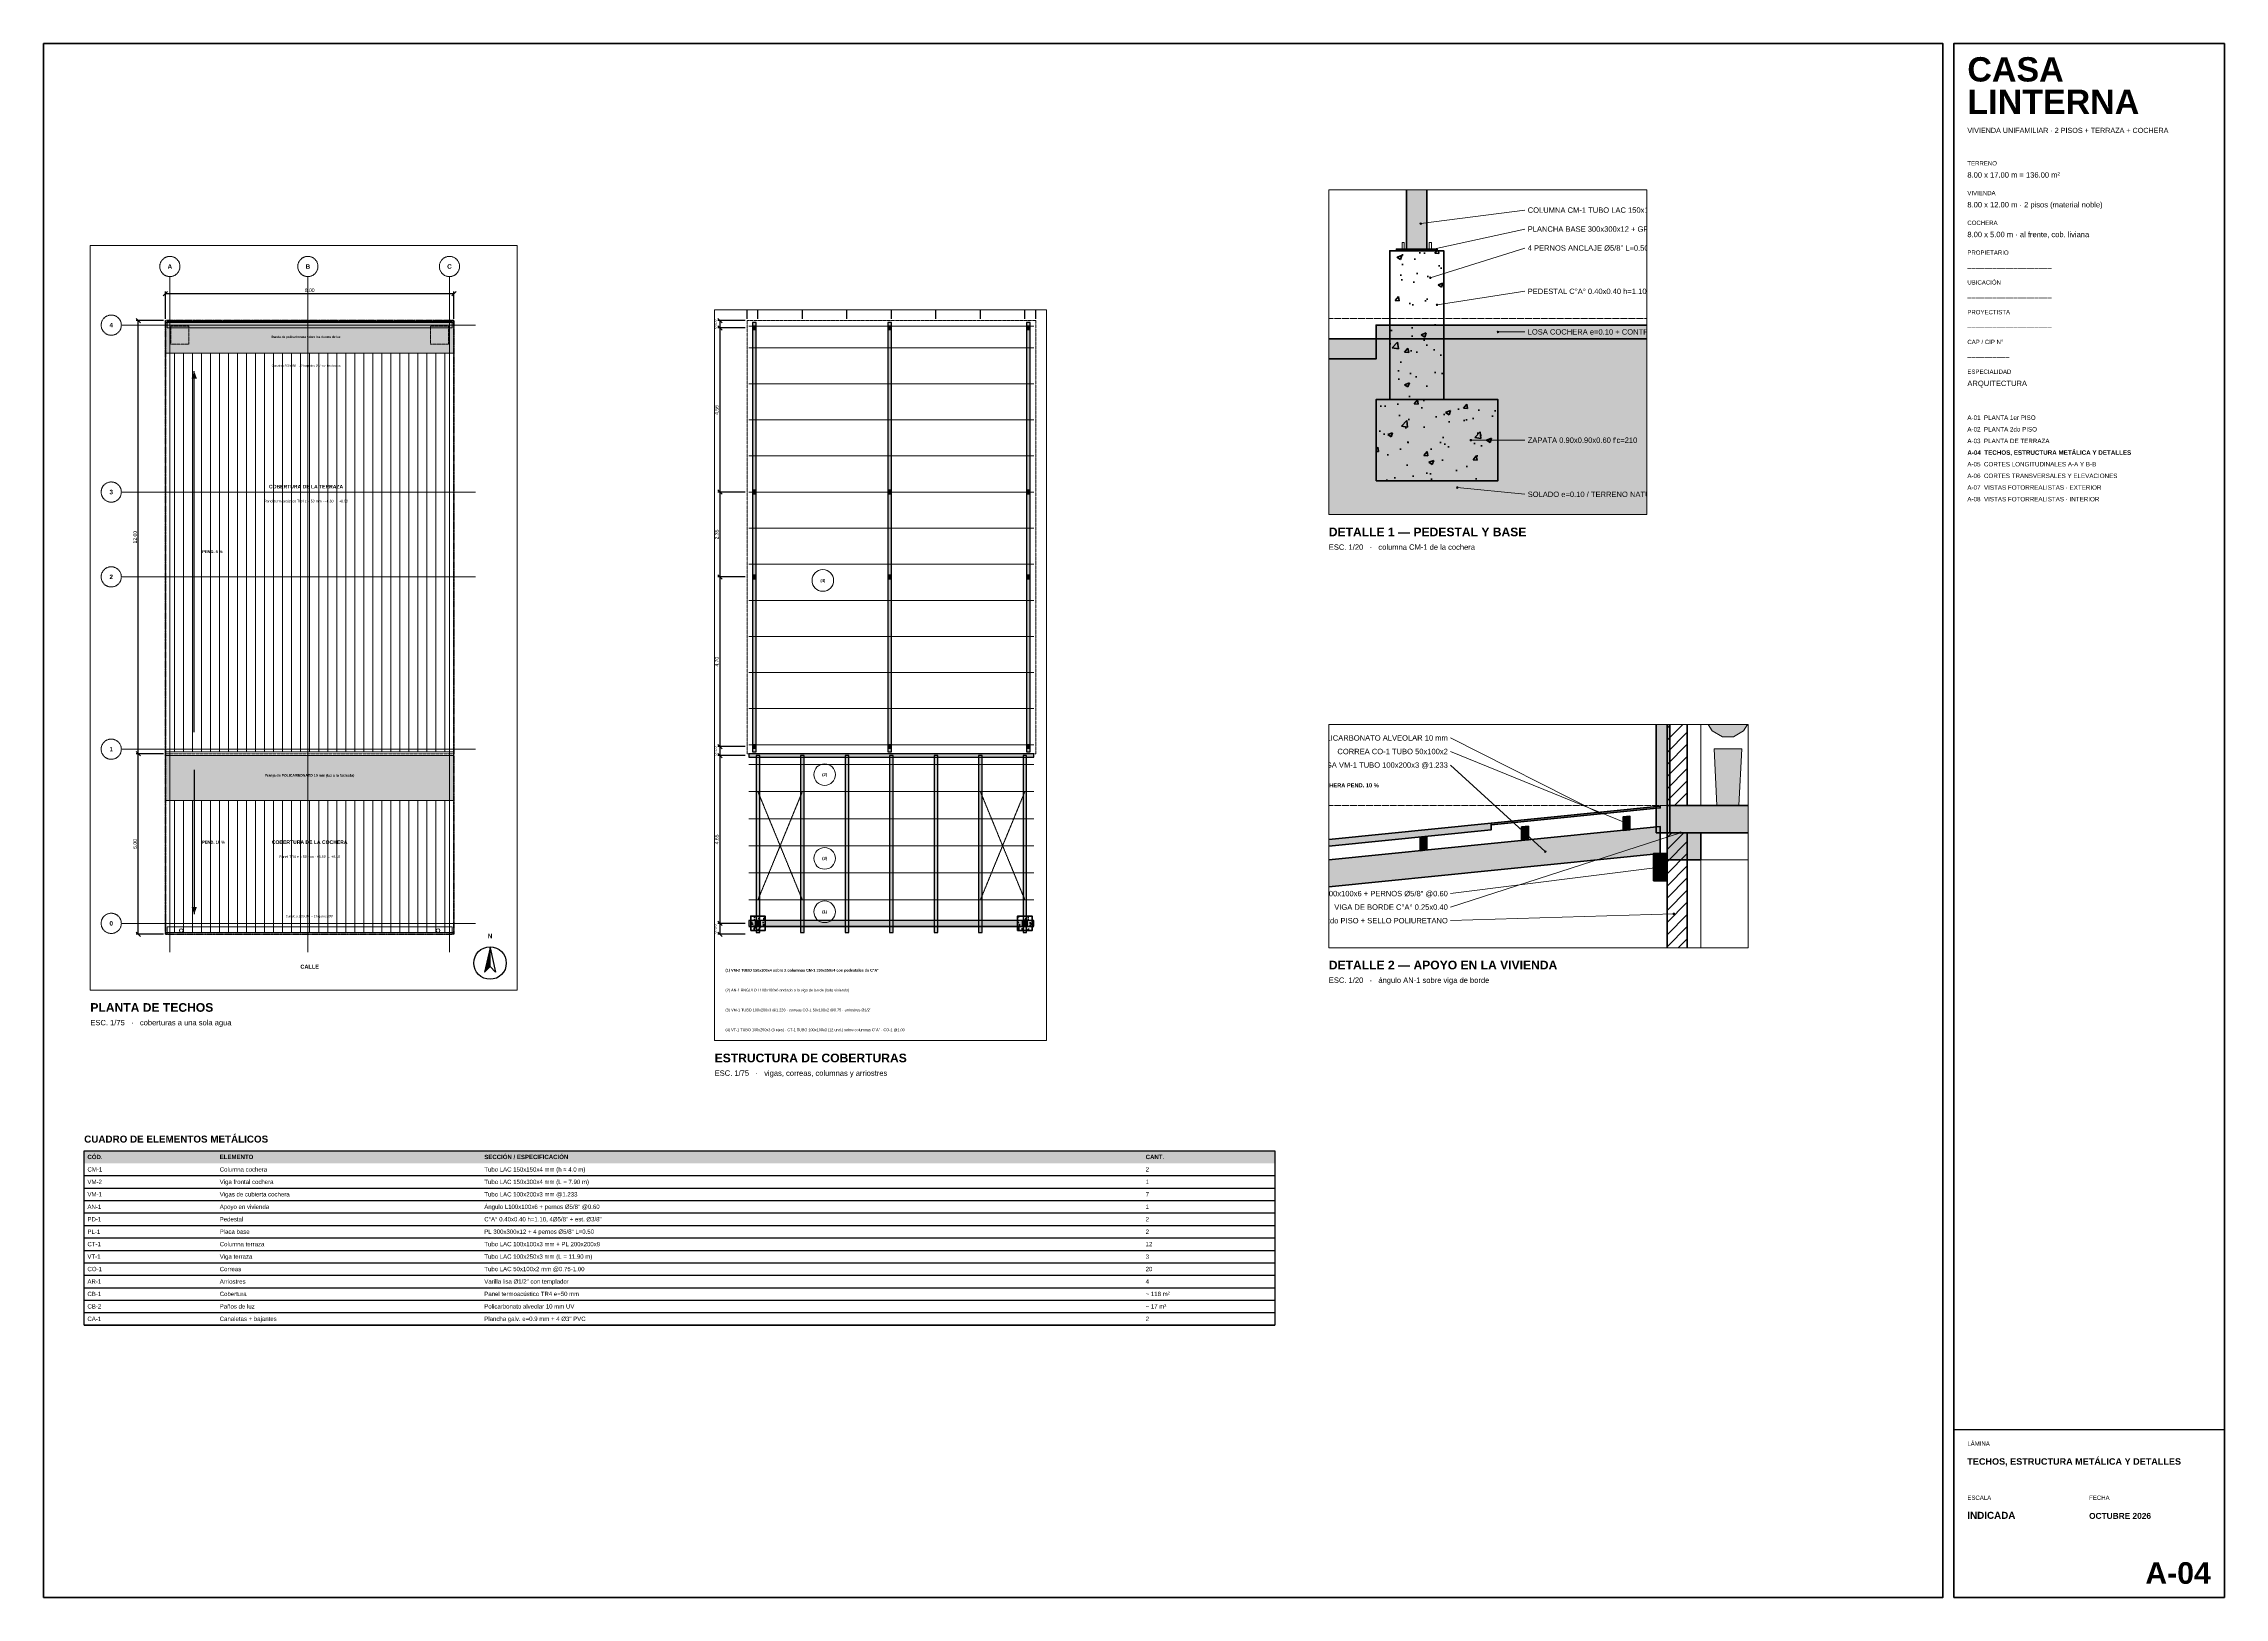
# Paper-space layout 'A-04' of a CAD drawing. Header units: metres. Extents: x 25 to 831, y 10 to 584.
# The model-space entities are those that its viewports show. They can reach past a viewport. Long polylines and large blocks are cut down to what shows.
import ezdxf
from ezdxf.enums import TextEntityAlignment as Align

# ---------------------------------------------------------------- set-up
doc = ezdxf.new("R2010")
doc.units = ezdxf.units.M
for name, pattern in [('DASHDOT', [3.556, 2.54, -0.508, 0, -0.508]), ('DASHED', [1.524, 1.27, -0.254]), ('PHANTOM', [6.35, 3.175, -0.635, 0.635, -0.635, 0.635, -0.635])]:
    doc.linetypes.add(name, pattern=pattern)
for name, color, linetype, lineweight in [('A-CORTE', 7, 'CONTINUOUS', 50), ('A-COTA', 1, 'CONTINUOUS', 15), ('A-EJES', 1, 'DASHDOT', 15), ('A-LOTE', 1, 'PHANTOM', 35), ('A-PROYECCION', 9, 'DASHED', 15), ('A-ROTULO', 7, 'CONTINUOUS', 25), ('A-SANITARIO', 5, 'CONTINUOUS', 15), ('A-SIMBOLO', 6, 'CONTINUOUS', 25), ('A-TERRENO', 32, 'CONTINUOUS', 35), ('A-TEXTO', 7, 'CONTINUOUS', 20), ('A-TEXTO-AREA', 7, 'CONTINUOUS', 15), ('A-VENTANA', 4, 'CONTINUOUS', 20), ('A-VISTA', 8, 'CONTINUOUS', 20), ('A-VISTA-LEJOS', 9, 'CONTINUOUS', 13), ('S-COLUMNA', 7, 'CONTINUOUS', 50), ('S-METALICA', 5, 'CONTINUOUS', 25), ('S-METALICA-PROY', 5, 'DASHED', 15)]:
    doc.layers.add(name, color=color, linetype=linetype, lineweight=lineweight)
doc.styles.add('PLANO', font='arial.ttf')
doc.styles.add('PLANO-B', font='arialbd.ttf')
doc.dimstyles.new('COTA-50', dxfattribs={"dimtxt": 0.1, "dimasz": 2.5, "dimexe": 0.06, "dimexo": 0.05, "dimgap": 0.04, "dimtad": 1, "dimzin": 0, "dimdsep": 46, "dimtxsty": 'PLANO', "dimtsz": 0.06, "dimcen": 2.5, "dimclrd": 1, "dimclre": 1, "dimazin": 3, "dimtfac": 1, "dimtmove": 0, "dimatfit": 3})

msp = doc.modelspace()

# ---------------------------------------------------------------- hatches: boundary and pattern name
at = {"layer": 'A-CORTE', "true_color": 0x7a7772}
h = msp.add_hatch(color=7, dxfattribs=at)
h.dxf.hatch_style = 1
h.paths.add_polyline_path([(38.92, -49.6), (39.02, -49.6), (39.02, -48.4), (38.92, -48.4)])
at = {"layer": 'A-CORTE'}
h = msp.add_hatch(dxfattribs=at)
h.set_pattern_fill('ANSI31', color=8, scale=0.02)
h.paths.add_polyline_path([(39, -49.4), (39.15, -49.4), (39.15, -48.4), (39, -48.4)])
at = {"layer": 'A-CORTE', "true_color": 0x2b3036}
h = msp.add_hatch(color=7, dxfattribs=at)
h.dxf.hatch_style = 1
h.paths.add_polyline_path([(37.7, -49.542), (38.95, -49.417), (38.95, -49.405), (37.7, -49.53)])
at = {"layer": 'A-CORTE', "true_color": 0x24435c}
h = msp.add_hatch(color=7, dxfattribs=at)
h.dxf.hatch_style = 1
h.paths.add_polyline_path([(38.675, -49.583), (38.725, -49.578), (38.725, -49.477), (38.675, -49.483)])
at = {"layer": 'A-CORTE', "true_color": 0x5a5a5a}
h = msp.add_hatch(color=7, dxfattribs=at)
h.dxf.hatch_style = 1
h.paths.add_polyline_path([(39, -49.6), (44.025, -49.6), (44.025, -49.4), (39, -49.4)])
at = {"layer": 'A-CORTE', "true_color": 0x2b3036}
h = msp.add_hatch(color=7, dxfattribs=at)
h.dxf.hatch_style = 1
h.paths.add_polyline_path([(34.05, -49.945), (37.7, -49.58), (37.7, -49.53), (34.05, -49.895)])
at = {"layer": 'A-CORTE', "true_color": 0x24435c}
h = msp.add_hatch(color=7, dxfattribs=at)
h.dxf.hatch_style = 1
h.paths.add_polyline_path([(34.05, -50.245), (38.95, -49.755), (38.95, -49.555), (34.05, -50.045)])
h = msp.add_hatch(color=7, dxfattribs=at)
h.dxf.hatch_style = 1
h.paths.add_polyline_path([(37.175, -49.733), (37.225, -49.727), (37.225, -49.627), (37.175, -49.633)])
h = msp.add_hatch(color=7, dxfattribs=at)
h.dxf.hatch_style = 1
h.paths.add_polyline_path([(37.925, -49.657), (37.975, -49.653), (37.975, -49.553), (37.925, -49.557)])
at = {"layer": 'A-CORTE'}
h = msp.add_hatch(dxfattribs=at)
h.set_pattern_fill('ANSI31', color=8, scale=0.02)
h.paths.add_polyline_path([(39, -52.2), (39.15, -52.2), (39.15, -49.6), (39, -49.6)])
at = {"layer": 'A-CORTE', "true_color": 0x5a5a5a}
h = msp.add_hatch(color=7, dxfattribs=at)
h.dxf.hatch_style = 1
h.paths.add_polyline_path([(39, -49.8), (39.25, -49.8), (39.25, -49.6), (39, -49.6)])
at = {"layer": 'A-CORTE', "true_color": 0x24435c}
h = msp.add_hatch(color=7, dxfattribs=at)
h.dxf.hatch_style = 1
h.paths.add_polyline_path([(38.9, -49.955), (39, -49.955), (39, -49.755), (38.9, -49.755)])
h = msp.add_hatch(color=7, dxfattribs=at)
h.dxf.hatch_style = 1
h.paths.add_polyline_path([(34.225, -54.488), (34.375, -54.488), (34.375, -50.52), (34.225, -50.52)])
at = {"layer": 'A-CORTE'}
h = msp.add_hatch(dxfattribs=at)
h.set_pattern_fill('AR-CONC', color=8, scale=0.002)
h.paths.add_polyline_path([(34.1, -55.6), (34.5, -55.6), (34.5, -54.5), (34.1, -54.5)])
at = {"layer": 'A-CORTE', "true_color": 0x24435c}
h = msp.add_hatch(color=7, dxfattribs=at)
h.dxf.hatch_style = 1
h.paths.add_polyline_path([(34.15, -54.5), (34.45, -54.5), (34.45, -54.488), (34.15, -54.488)])
at = {"layer": 'A-CORTE', "true_color": 0x5a5a5a}
h = msp.add_hatch(color=7, dxfattribs=at)
h.dxf.hatch_style = 1
h.paths.add_polyline_path([(34, -55.15), (39, -55.15), (39, -55.05), (34, -55.05)])
h = msp.add_hatch(color=7, dxfattribs=at)
h.dxf.hatch_style = 1
h.paths.add_polyline_path([(32.8, -55.3), (34, -55.3), (34, -55.15), (32.8, -55.15)])
at = {"layer": 'A-CORTE'}
h = msp.add_hatch(dxfattribs=at)
h.set_pattern_fill('AR-CONC', color=8, scale=0.002)
h.paths.add_polyline_path([(34, -56.2), (34.9, -56.2), (34.9, -55.6), (34, -55.6)])
at = {"layer": 'A-COTA', "true_color": 0x202020}
h = msp.add_hatch(color=7, dxfattribs=at)
h.dxf.hatch_style = 1
h.paths.add_polyline_path([(38.506, -49.456), (38.506, -49.454), (38.505, -49.453), (38.504, -49.452), (38.503, -49.451), (38.502, -49.45), (38.5, -49.45), (38.498, -49.45), (38.497, -49.451), (38.496, -49.452), (38.495, -49.453), (38.494, -49.454), (38.494, -49.456), (38.494, -49.458), (38.495, -49.459), (38.496, -49.46), (38.497, -49.461), (38.498, -49.462), (38.5, -49.462), (38.502, -49.462), (38.503, -49.461), (38.504, -49.46), (38.505, -49.459), (38.506, -49.458)])
h = msp.add_hatch(color=7, dxfattribs=at)
h.dxf.hatch_style = 1
h.paths.add_polyline_path([(38.706, -49.53), (38.706, -49.528), (38.705, -49.527), (38.704, -49.526), (38.703, -49.525), (38.702, -49.524), (38.7, -49.524), (38.698, -49.524), (38.697, -49.525), (38.696, -49.526), (38.695, -49.527), (38.694, -49.528), (38.694, -49.53), (38.694, -49.532), (38.695, -49.533), (38.696, -49.534), (38.697, -49.535), (38.698, -49.536), (38.7, -49.536), (38.702, -49.536), (38.703, -49.535), (38.704, -49.534), (38.705, -49.533), (38.706, -49.532)])
h = msp.add_hatch(color=7, dxfattribs=at)
h.dxf.hatch_style = 1
h.paths.add_polyline_path([(39.106, -49.6), (39.106, -49.598), (39.105, -49.597), (39.104, -49.596), (39.103, -49.595), (39.102, -49.594), (39.1, -49.594), (39.098, -49.594), (39.097, -49.595), (39.096, -49.596), (39.095, -49.597), (39.094, -49.598), (39.094, -49.6), (39.094, -49.602), (39.095, -49.603), (39.096, -49.604), (39.097, -49.605), (39.098, -49.606), (39.1, -49.606), (39.102, -49.606), (39.103, -49.605), (39.104, -49.604), (39.105, -49.603), (39.106, -49.602)])
h = msp.add_hatch(color=7, dxfattribs=at)
h.dxf.hatch_style = 1
h.paths.add_polyline_path([(38.106, -49.74), (38.106, -49.738), (38.105, -49.737), (38.104, -49.736), (38.103, -49.735), (38.102, -49.734), (38.1, -49.734), (38.098, -49.734), (38.097, -49.735), (38.096, -49.736), (38.095, -49.737), (38.094, -49.738), (38.094, -49.74), (38.094, -49.742), (38.095, -49.743), (38.096, -49.744), (38.097, -49.745), (38.098, -49.746), (38.1, -49.746), (38.102, -49.746), (38.103, -49.745), (38.104, -49.744), (38.105, -49.743), (38.106, -49.742)])
h = msp.add_hatch(color=7, dxfattribs=at)
h.dxf.hatch_style = 1
h.paths.add_polyline_path([(38.956, -49.855), (38.956, -49.853), (38.955, -49.852), (38.954, -49.851), (38.953, -49.85), (38.952, -49.849), (38.95, -49.849), (38.948, -49.849), (38.947, -49.85), (38.946, -49.851), (38.945, -49.852), (38.944, -49.853), (38.944, -49.855), (38.944, -49.857), (38.945, -49.858), (38.946, -49.859), (38.947, -49.86), (38.948, -49.861), (38.95, -49.861), (38.952, -49.861), (38.953, -49.86), (38.954, -49.859), (38.955, -49.858), (38.956, -49.857)])
h = msp.add_hatch(color=7, dxfattribs=at)
h.dxf.hatch_style = 1
h.paths.add_polyline_path([(39.056, -50.2), (39.056, -50.198), (39.055, -50.197), (39.054, -50.196), (39.053, -50.195), (39.052, -50.194), (39.05, -50.194), (39.048, -50.194), (39.047, -50.195), (39.046, -50.196), (39.045, -50.197), (39.044, -50.198), (39.044, -50.2), (39.044, -50.202), (39.045, -50.203), (39.046, -50.204), (39.047, -50.205), (39.048, -50.206), (39.05, -50.206), (39.052, -50.206), (39.053, -50.205), (39.054, -50.204), (39.055, -50.203), (39.056, -50.202)])
h = msp.add_hatch(color=7, dxfattribs=at)
h.dxf.hatch_style = 1
h.paths.add_polyline_path([(34.336, -54.3), (34.336, -54.298), (34.335, -54.297), (34.334, -54.296), (34.333, -54.295), (34.332, -54.294), (34.33, -54.294), (34.328, -54.294), (34.327, -54.295), (34.326, -54.296), (34.325, -54.297), (34.324, -54.298), (34.324, -54.3), (34.324, -54.302), (34.325, -54.303), (34.326, -54.304), (34.327, -54.305), (34.328, -54.306), (34.33, -54.306), (34.332, -54.306), (34.333, -54.305), (34.334, -54.304), (34.335, -54.303), (34.336, -54.302)])
h = msp.add_hatch(color=7, dxfattribs=at)
h.dxf.hatch_style = 1
h.paths.add_polyline_path([(34.406, -54.493), (34.406, -54.491), (34.405, -54.49), (34.404, -54.489), (34.403, -54.488), (34.402, -54.487), (34.4, -54.487), (34.398, -54.487), (34.397, -54.488), (34.396, -54.489), (34.395, -54.49), (34.394, -54.491), (34.394, -54.493), (34.394, -54.495), (34.395, -54.496), (34.396, -54.497), (34.397, -54.498), (34.398, -54.499), (34.4, -54.499), (34.402, -54.499), (34.403, -54.498), (34.404, -54.497), (34.405, -54.496), (34.406, -54.495)])
h = msp.add_hatch(color=7, dxfattribs=at)
h.dxf.hatch_style = 1
h.paths.add_polyline_path([(34.406, -54.7), (34.406, -54.698), (34.405, -54.697), (34.404, -54.696), (34.403, -54.695), (34.402, -54.694), (34.4, -54.694), (34.398, -54.694), (34.397, -54.695), (34.396, -54.696), (34.395, -54.697), (34.394, -54.698), (34.394, -54.7), (34.394, -54.702), (34.395, -54.703), (34.396, -54.704), (34.397, -54.705), (34.398, -54.706), (34.4, -54.706), (34.402, -54.706), (34.403, -54.705), (34.404, -54.704), (34.405, -54.703), (34.406, -54.702)])
h = msp.add_hatch(color=7, dxfattribs=at)
h.dxf.hatch_style = 1
h.paths.add_polyline_path([(34.456, -54.9), (34.456, -54.898), (34.455, -54.897), (34.454, -54.896), (34.453, -54.895), (34.452, -54.894), (34.45, -54.894), (34.448, -54.894), (34.447, -54.895), (34.446, -54.896), (34.445, -54.897), (34.444, -54.898), (34.444, -54.9), (34.444, -54.902), (34.445, -54.903), (34.446, -54.904), (34.447, -54.905), (34.448, -54.906), (34.45, -54.906), (34.452, -54.906), (34.453, -54.905), (34.454, -54.904), (34.455, -54.903), (34.456, -54.902)])
h = msp.add_hatch(color=7, dxfattribs=at)
h.dxf.hatch_style = 1
h.paths.add_polyline_path([(34.906, -55.1), (34.906, -55.098), (34.905, -55.097), (34.904, -55.096), (34.903, -55.095), (34.902, -55.094), (34.9, -55.094), (34.898, -55.094), (34.897, -55.095), (34.896, -55.096), (34.895, -55.097), (34.894, -55.098), (34.894, -55.1), (34.894, -55.102), (34.895, -55.103), (34.896, -55.104), (34.897, -55.105), (34.898, -55.106), (34.9, -55.106), (34.902, -55.106), (34.903, -55.105), (34.904, -55.104), (34.905, -55.103), (34.906, -55.102)])
h = msp.add_hatch(color=7, dxfattribs=at)
h.dxf.hatch_style = 1
h.paths.add_polyline_path([(34.706, -55.9), (34.706, -55.898), (34.705, -55.897), (34.704, -55.896), (34.703, -55.895), (34.702, -55.894), (34.7, -55.894), (34.698, -55.894), (34.697, -55.895), (34.696, -55.896), (34.695, -55.897), (34.694, -55.898), (34.694, -55.9), (34.694, -55.902), (34.695, -55.903), (34.696, -55.904), (34.697, -55.905), (34.698, -55.906), (34.7, -55.906), (34.702, -55.906), (34.703, -55.905), (34.704, -55.904), (34.705, -55.903), (34.706, -55.902)])
h = msp.add_hatch(color=7, dxfattribs=at)
h.dxf.hatch_style = 1
h.paths.add_polyline_path([(34.606, -56.25), (34.606, -56.248), (34.605, -56.247), (34.604, -56.246), (34.603, -56.245), (34.602, -56.244), (34.6, -56.244), (34.598, -56.244), (34.597, -56.245), (34.596, -56.246), (34.595, -56.247), (34.594, -56.248), (34.594, -56.25), (34.594, -56.252), (34.595, -56.253), (34.596, -56.254), (34.597, -56.255), (34.598, -56.256), (34.6, -56.256), (34.602, -56.256), (34.603, -56.255), (34.604, -56.254), (34.605, -56.253), (34.606, -56.252)])
at = {"layer": 'A-SIMBOLO', "true_color": 0x1a1a1a}
h = msp.add_hatch(color=7, dxfattribs=at)
h.dxf.hatch_style = 1
h.paths.add_polyline_path([(48.8, 15.6), (48.725, 15.393), (48.875, 15.393)])
h = msp.add_hatch(color=7, dxfattribs=at)
h.dxf.hatch_style = 1
h.paths.add_polyline_path([(48.8, 0.55), (48.875, 0.757), (48.725, 0.757)])
h = msp.add_hatch(color=7, dxfattribs=at)
h.dxf.hatch_style = 1
h.paths.add_polyline_path([(57, -0.38), (56.85, -1.05), (57, -0.9)])
at = {"layer": 'A-TERRENO'}
h = msp.add_hatch(dxfattribs=at)
h.set_pattern_fill('EARTH', color=32, scale=0.03)
h.paths.add_polyline_path([(51.3, -56.9), (51.3, -55.15), (32.5, -55.15), (32.5, -56.9)])
at = {"layer": 'A-VENTANA', "true_color": 0xe7f1f4}
h = msp.add_hatch(color=7, dxfattribs=at)
h.dxf.hatch_style = 1
h.paths.add_polyline_path([(48, 16.1), (56, 16.1), (56, 16.95), (48, 16.95)])
h = msp.add_hatch(color=7, dxfattribs=at)
h.dxf.hatch_style = 1
h.paths.add_polyline_path([(48, 3.7), (56, 3.7), (56, 4.95), (48, 4.95)])
at = {"layer": 'A-VISTA', "true_color": 0xc3d9b3}
h = msp.add_hatch(color=7, dxfattribs=at)
h.dxf.hatch_style = 1
h.paths.add_polyline_path([(39.636, -48.661), (39.618, -48.558), (39.566, -48.475), (39.491, -48.429), (39.409, -48.429), (39.334, -48.475), (39.282, -48.558), (39.264, -48.661), (39.282, -48.764), (39.334, -48.847), (39.409, -48.893), (39.491, -48.893), (39.566, -48.847), (39.618, -48.764)])
h = msp.add_hatch(color=7, dxfattribs=at)
h.dxf.hatch_style = 1
h.paths.add_polyline_path([(39.368, -49.4), (39.532, -49.4), (39.552, -48.98), (39.348, -48.98)])
at = {"layer": 'S-COLUMNA'}
h = msp.add_hatch(dxfattribs=at)
h.set_pattern_fill('AR-CONC', color=8, scale=0.002)
h.paths.add_polyline_path([(62.1, 0.1), (62.5, 0.1), (62.5, 0.5), (62.1, 0.5)])
h = msp.add_hatch(dxfattribs=at)
h.set_pattern_fill('AR-CONC', color=8, scale=0.002)
h.paths.add_polyline_path([(69.5, 0.1), (69.9, 0.1), (69.9, 0.5), (69.5, 0.5)])
at = {"layer": 'S-METALICA', "true_color": 0x9fb3c3}
h = msp.add_hatch(color=7, dxfattribs=at)
h.dxf.hatch_style = 1
h.paths.add_polyline_path([(62.15, 5.05), (62.25, 5.05), (62.25, 16.95), (62.15, 16.95)])
h = msp.add_hatch(color=7, dxfattribs=at)
h.dxf.hatch_style = 1
h.paths.add_polyline_path([(65.9, 5.05), (66, 5.05), (66, 16.95), (65.9, 16.95)])
h = msp.add_hatch(color=7, dxfattribs=at)
h.dxf.hatch_style = 1
h.paths.add_polyline_path([(69.75, 5.05), (69.85, 5.05), (69.85, 16.95), (69.75, 16.95)])
at = {"layer": 'S-METALICA', "true_color": 0x1c2a36}
h = msp.add_hatch(color=7, dxfattribs=at)
h.dxf.hatch_style = 1
h.paths.add_polyline_path([(62.15, 16.75), (62.25, 16.75), (62.25, 16.85), (62.15, 16.85)])
h = msp.add_hatch(color=7, dxfattribs=at)
h.dxf.hatch_style = 1
h.paths.add_polyline_path([(65.9, 16.75), (66, 16.75), (66, 16.85), (65.9, 16.85)])
h = msp.add_hatch(color=7, dxfattribs=at)
h.dxf.hatch_style = 1
h.paths.add_polyline_path([(69.75, 16.75), (69.85, 16.75), (69.85, 16.85), (69.75, 16.85)])
h = msp.add_hatch(color=7, dxfattribs=at)
h.dxf.hatch_style = 1
h.paths.add_polyline_path([(62.15, 12.2), (62.25, 12.2), (62.25, 12.3), (62.15, 12.3)])
h = msp.add_hatch(color=7, dxfattribs=at)
h.dxf.hatch_style = 1
h.paths.add_polyline_path([(65.9, 12.2), (66, 12.2), (66, 12.3), (65.9, 12.3)])
h = msp.add_hatch(color=7, dxfattribs=at)
h.dxf.hatch_style = 1
h.paths.add_polyline_path([(69.75, 12.2), (69.85, 12.2), (69.85, 12.3), (69.75, 12.3)])
h = msp.add_hatch(color=7, dxfattribs=at)
h.dxf.hatch_style = 1
h.paths.add_polyline_path([(62.15, 9.85), (62.25, 9.85), (62.25, 9.95), (62.15, 9.95)])
h = msp.add_hatch(color=7, dxfattribs=at)
h.dxf.hatch_style = 1
h.paths.add_polyline_path([(65.9, 9.85), (66, 9.85), (66, 9.95), (65.9, 9.95)])
h = msp.add_hatch(color=7, dxfattribs=at)
h.dxf.hatch_style = 1
h.paths.add_polyline_path([(69.75, 9.85), (69.85, 9.85), (69.85, 9.95), (69.75, 9.95)])
h = msp.add_hatch(color=7, dxfattribs=at)
h.dxf.hatch_style = 1
h.paths.add_polyline_path([(62.15, 5.15), (62.25, 5.15), (62.25, 5.25), (62.15, 5.25)])
h = msp.add_hatch(color=7, dxfattribs=at)
h.dxf.hatch_style = 1
h.paths.add_polyline_path([(65.9, 5.15), (66, 5.15), (66, 5.25), (65.9, 5.25)])
h = msp.add_hatch(color=7, dxfattribs=at)
h.dxf.hatch_style = 1
h.paths.add_polyline_path([(69.75, 5.15), (69.85, 5.15), (69.85, 5.25), (69.75, 5.25)])
at = {"layer": 'S-METALICA', "true_color": 0x5d7a92}
h = msp.add_hatch(color=7, dxfattribs=at)
h.dxf.hatch_style = 1
h.paths.add_polyline_path([(62.05, 4.9), (69.95, 4.9), (69.95, 5), (62.05, 5)])
at = {"layer": 'S-METALICA', "true_color": 0x9fb3c3}
h = msp.add_hatch(color=7, dxfattribs=at)
h.dxf.hatch_style = 1
h.paths.add_polyline_path([(62.25, 0.05), (62.35, 0.05), (62.35, 4.95), (62.25, 4.95)])
h = msp.add_hatch(color=7, dxfattribs=at)
h.dxf.hatch_style = 1
h.paths.add_polyline_path([(63.483, 0.05), (63.583, 0.05), (63.583, 4.95), (63.483, 4.95)])
h = msp.add_hatch(color=7, dxfattribs=at)
h.dxf.hatch_style = 1
h.paths.add_polyline_path([(64.717, 0.05), (64.817, 0.05), (64.817, 4.95), (64.717, 4.95)])
h = msp.add_hatch(color=7, dxfattribs=at)
h.dxf.hatch_style = 1
h.paths.add_polyline_path([(65.95, 0.05), (66.05, 0.05), (66.05, 4.95), (65.95, 4.95)])
h = msp.add_hatch(color=7, dxfattribs=at)
h.dxf.hatch_style = 1
h.paths.add_polyline_path([(67.183, 0.05), (67.283, 0.05), (67.283, 4.95), (67.183, 4.95)])
h = msp.add_hatch(color=7, dxfattribs=at)
h.dxf.hatch_style = 1
h.paths.add_polyline_path([(68.417, 0.05), (68.517, 0.05), (68.517, 4.95), (68.417, 4.95)])
h = msp.add_hatch(color=7, dxfattribs=at)
h.dxf.hatch_style = 1
h.paths.add_polyline_path([(69.65, 0.05), (69.75, 0.05), (69.75, 4.95), (69.65, 4.95)])
at = {"layer": 'S-METALICA', "true_color": 0x5d7a92}
h = msp.add_hatch(color=7, dxfattribs=at)
h.dxf.hatch_style = 1
h.paths.add_polyline_path([(62.05, 0.225), (69.95, 0.225), (69.95, 0.375), (62.05, 0.375)])
at = {"layer": 'S-METALICA', "true_color": 0x24435c}
h = msp.add_hatch(color=7, dxfattribs=at)
h.dxf.hatch_style = 1
h.paths.add_polyline_path([(62.225, 0.225), (62.375, 0.225), (62.375, 0.375), (62.225, 0.375)])
h = msp.add_hatch(color=7, dxfattribs=at)
h.dxf.hatch_style = 1
h.paths.add_polyline_path([(69.625, 0.225), (69.775, 0.225), (69.775, 0.375), (69.625, 0.375)])

# ---------------------------------------------------------------- linework, layer by layer
at = {"layer": 'A-CORTE'}
for points in [[(38.92, -49.6), (39.02, -49.6), (39.02, -48.4), (38.92, -48.4)], [(39, -49.4), (39.15, -49.4), (39.15, -48.4), (39, -48.4)], [(37.7, -49.542), (38.95, -49.417), (38.95, -49.405), (37.7, -49.53)], [(38.675, -49.583), (38.725, -49.578), (38.725, -49.477), (38.675, -49.483)], [(39, -49.6), (44.025, -49.6), (44.025, -49.4), (39, -49.4)], [(34.05, -49.945), (37.7, -49.58), (37.7, -49.53), (34.05, -49.895)], [(34.05, -50.245), (38.95, -49.755), (38.95, -49.555), (34.05, -50.045)], [(37.175, -49.733), (37.225, -49.727), (37.225, -49.627), (37.175, -49.633)], [(37.925, -49.657), (37.975, -49.653), (37.975, -49.553), (37.925, -49.557)], [(39, -52.2), (39.15, -52.2), (39.15, -49.6), (39, -49.6)], [(39, -49.8), (39.25, -49.8), (39.25, -49.6), (39, -49.6)], [(38.9, -49.955), (39, -49.955), (39, -49.755), (38.9, -49.755)], [(34.225, -54.488), (34.375, -54.488), (34.375, -50.52), (34.225, -50.52)], [(34.1, -55.6), (34.5, -55.6), (34.5, -54.5), (34.1, -54.5)], [(34.15, -54.5), (34.45, -54.5), (34.45, -54.488), (34.15, -54.488)], [(34, -55.15), (39, -55.15), (39, -55.05), (34, -55.05)], [(32.8, -55.3), (34, -55.3), (34, -55.15), (32.8, -55.15)], [(34, -56.2), (34.9, -56.2), (34.9, -55.6), (34, -55.6)]]:
    msp.add_lwpolyline(points, close=True, dxfattribs=at)
at = {"layer": 'A-COTA', "lineweight": 15}
for p, q in [((37.4, -48.9), (38.5, -49.456)), ((37.4, -49), (38.7, -49.53)), ((37.4, -49.1), (38.1, -49.74)), ((37.4, -50.15), (39.1, -49.6)), ((37.4, -50.05), (38.95, -49.855)), ((37.4, -50.25), (39.05, -50.2)), ((35.1, -54.2), (34.33, -54.3)), ((35.1, -54.34), (34.4, -54.493)), ((35.1, -54.48), (34.4, -54.7)), ((35.1, -54.8), (34.45, -54.9)), ((35.1, -55.1), (34.9, -55.1)), ((35.1, -55.9), (34.7, -55.9)), ((35.1, -56.3), (34.6, -56.25))]:
    msp.add_line(p, q, dxfattribs=at)
at = {"layer": 'A-COTA'}
for centre in [(38.5, -49.456), (38.7, -49.53), (39.1, -49.6), (38.1, -49.74), (38.95, -49.855), (39.05, -50.2), (34.33, -54.3), (34.4, -54.493), (34.4, -54.7), (34.45, -54.9), (34.9, -55.1), (34.7, -55.9), (34.6, -56.25)]:
    msp.add_circle(centre, 0.006, dxfattribs=at)
at = {"layer": 'A-EJES'}
for p, q in [((48.125, -0.5), (48.125, 18.2)), ((51.95, -0.5), (51.95, 18.2)), ((55.875, -0.5), (55.875, 18.2)), ((46.8, 16.875), (56.6, 16.875)), ((46.8, 12.25), (56.6, 12.25)), ((46.8, 9.9), (56.6, 9.9)), ((46.8, 5.125), (56.6, 5.125)), ((46.8, 0.3), (56.6, 0.3))]:
    msp.add_line(p, q, dxfattribs=at)
for centre in [(48.125, 18.5), (51.95, 18.5), (55.875, 18.5), (46.5, 16.875), (46.5, 12.25), (46.5, 9.9), (46.5, 5.125), (46.5, 0.3)]:
    msp.add_circle(centre, 0.28, dxfattribs=at)
at = {"layer": 'A-LOTE'}
msp.add_lwpolyline([(48, 0), (56, 0), (56, 17), (48, 17)], close=True, dxfattribs=at)
at = {"layer": 'A-PROYECCION', "lineweight": 13}
for p, q in [((32.5, -49.4), (51.55, -49.4)), ((32.5, -55), (51.55, -55))]:
    msp.add_line(p, q, dxfattribs=at)
at = {"layer": 'A-PROYECCION'}
for points in [[(48, 5), (56, 5), (56, 17), (48, 17)], [(62, 5), (70, 5), (70, 17), (62, 17)], [(48.15, 16.35), (48.65, 16.35), (48.65, 16.85), (48.15, 16.85)], [(55.35, 16.35), (55.85, 16.35), (55.85, 16.85), (55.35, 16.85)]]:
    msp.add_lwpolyline(points, close=True, dxfattribs=at)
at = {"layer": 'A-SANITARIO'}
for points in [[(48.05, 16.8), (55.95, 16.8), (55.95, 16.98), (48.05, 16.98)], [(48.05, 0), (55.95, 0), (55.95, 0.2), (48.05, 0.2)]]:
    msp.add_lwpolyline(points, close=True, dxfattribs=at)
for centre in [(48.44, 0.1), (55.56, 0.1)]:
    msp.add_circle(centre, 0.05, dxfattribs=at)
at = {"layer": 'A-SIMBOLO'}
for points in [[(48.8, 5.6), (48.8, 15.6)], [(48.8, 4.55), (48.8, 0.55)]]:
    msp.add_lwpolyline(points, dxfattribs=at)
for points in [[(57, -0.38), (56.85, -1.05), (57, -0.9)], [(57, -0.38), (57.15, -1.05), (57, -0.9)]]:
    msp.add_lwpolyline(points, close=True, dxfattribs=at)
msp.add_circle((57, -0.8), 0.45, dxfattribs=at)
at = {"layer": 'A-TEXTO'}
for centre in [(64.1, 9.8), (64.15, 4.42), (64.15, 2.1), (64.15, 0.62)]:
    msp.add_circle(centre, 0.3, dxfattribs=at)
at = {"layer": 'A-VENTANA'}
for points in [[(48, 16.1), (56, 16.1), (56, 16.95), (48, 16.95)], [(48, 3.7), (56, 3.7), (56, 4.95), (48, 4.95)]]:
    msp.add_lwpolyline(points, close=True, dxfattribs=at)
at = {"layer": 'A-VISTA'}
for points in [[(48, 5.05), (56, 5.05), (56, 16.95), (48, 16.95)], [(48, 0.05), (56, 0.05), (56, 4.95), (48, 4.95)], [(39.25, -49.4), (39.25, -48.4), (39.25, -48.3), (43.85, -48.3), (43.85, -48.4), (43.775, -48.4), (43.775, -49.4), (39.532, -49.4), (39.552, -48.98), (39.348, -48.98), (39.368, -49.4)], [(39.15, -49.4), (39.15, -48.4), (39.25, -48.4), (39.25, -49.4)], [(39.636, -48.661), (39.618, -48.558), (39.566, -48.475), (39.491, -48.429), (39.409, -48.429), (39.334, -48.475), (39.282, -48.558), (39.264, -48.661), (39.282, -48.764), (39.334, -48.847), (39.409, -48.893), (39.491, -48.893), (39.566, -48.847), (39.618, -48.764)], [(39.264, -48.661), (39.282, -48.764), (39.334, -48.847), (39.409, -48.893), (39.491, -48.893), (39.566, -48.847), (39.618, -48.764), (39.636, -48.661), (39.618, -48.558), (39.566, -48.475), (39.491, -48.429), (39.409, -48.429), (39.334, -48.475), (39.282, -48.558)], [(39.368, -49.4), (39.532, -49.4), (39.552, -48.98), (39.348, -48.98)], [(39.25, -49.8), (39.25, -49.6), (42.05, -49.6), (42.05, -49.8)], [(39.15, -52.2), (39.15, -49.8), (39.25, -49.8), (39.25, -52.2)], [(39.25, -52.2), (39.25, -49.8), (42.05, -49.8), (42.05, -52.2)], [(34.192, -54.44), (34.208, -54.44), (34.208, -54.488), (34.192, -54.488)], [(34.392, -54.44), (34.408, -54.44), (34.408, -54.488), (34.392, -54.488)]]:
    msp.add_lwpolyline(points, close=True, dxfattribs=at)
at = {"layer": 'A-VISTA-LEJOS', "lineweight": 5}
for p, q in [((48.25, 5.05), (48.25, 16.1)), ((48.5, 5.05), (48.5, 16.1)), ((48.75, 5.05), (48.75, 16.1)), ((49, 5.05), (49, 16.1)), ((49.25, 5.05), (49.25, 16.1)), ((49.5, 5.05), (49.5, 16.1)), ((49.75, 5.05), (49.75, 16.1)), ((50, 5.05), (50, 16.1)), ((50.25, 5.05), (50.25, 16.1)), ((50.5, 5.05), (50.5, 16.1)), ((50.75, 5.05), (50.75, 16.1)), ((51, 5.05), (51, 16.1)), ((51.25, 5.05), (51.25, 16.1)), ((51.5, 5.05), (51.5, 16.1)), ((51.75, 5.05), (51.75, 16.1)), ((52, 5.05), (52, 16.1)), ((52.25, 5.05), (52.25, 16.1)), ((52.5, 5.05), (52.5, 16.1)), ((52.75, 5.05), (52.75, 16.1)), ((53, 5.05), (53, 16.1)), ((53.25, 5.05), (53.25, 16.1)), ((53.5, 5.05), (53.5, 16.1)), ((53.75, 5.05), (53.75, 16.1)), ((54, 5.05), (54, 16.1)), ((54.25, 5.05), (54.25, 16.1)), ((54.5, 5.05), (54.5, 16.1)), ((54.75, 5.05), (54.75, 16.1)), ((55, 5.05), (55, 16.1)), ((55.25, 5.05), (55.25, 16.1)), ((55.5, 5.05), (55.5, 16.1)), ((55.75, 5.05), (55.75, 16.1)), ((48.25, 0.05), (48.25, 3.7)), ((48.5, 0.05), (48.5, 3.7)), ((48.75, 0.05), (48.75, 3.7)), ((49, 0.05), (49, 3.7)), ((49.25, 0.05), (49.25, 3.7)), ((49.5, 0.05), (49.5, 3.7)), ((49.75, 0.05), (49.75, 3.7)), ((50, 0.05), (50, 3.7)), ((50.25, 0.05), (50.25, 3.7)), ((50.5, 0.05), (50.5, 3.7)), ((50.75, 0.05), (50.75, 3.7)), ((51, 0.05), (51, 3.7)), ((51.25, 0.05), (51.25, 3.7)), ((51.5, 0.05), (51.5, 3.7)), ((51.75, 0.05), (51.75, 3.7)), ((52, 0.05), (52, 3.7)), ((52.25, 0.05), (52.25, 3.7)), ((52.5, 0.05), (52.5, 3.7)), ((52.75, 0.05), (52.75, 3.7)), ((53, 0.05), (53, 3.7)), ((53.25, 0.05), (53.25, 3.7)), ((53.5, 0.05), (53.5, 3.7)), ((53.75, 0.05), (53.75, 3.7)), ((54, 0.05), (54, 3.7)), ((54.25, 0.05), (54.25, 3.7)), ((54.5, 0.05), (54.5, 3.7)), ((54.75, 0.05), (54.75, 3.7)), ((55, 0.05), (55, 3.7)), ((55.25, 0.05), (55.25, 3.7)), ((55.5, 0.05), (55.5, 3.7)), ((55.75, 0.05), (55.75, 3.7))]:
    msp.add_line(p, q, dxfattribs=at)
at = {"layer": 'S-COLUMNA'}
for points in [[(62.1, 0.1), (62.5, 0.1), (62.5, 0.5), (62.1, 0.5)], [(69.5, 0.1), (69.9, 0.1), (69.9, 0.5), (69.5, 0.5)]]:
    msp.add_lwpolyline(points, close=True, dxfattribs=at)
at = {"layer": 'S-METALICA', "lineweight": 15}
for p, q in [((62.05, 16.85), (69.95, 16.85)), ((62.05, 16.25), (69.95, 16.25)), ((62.05, 15.25), (69.95, 15.25)), ((62.05, 14.25), (69.95, 14.25)), ((62.05, 13.25), (69.95, 13.25)), ((62.05, 12.25), (69.95, 12.25)), ((62.05, 11.25), (69.95, 11.25)), ((62.05, 10.25), (69.95, 10.25)), ((62.05, 9.25), (69.95, 9.25)), ((62.05, 8.25), (69.95, 8.25)), ((62.05, 7.25), (69.95, 7.25)), ((62.05, 6.25), (69.95, 6.25)), ((62.05, 5.25), (69.95, 5.25)), ((62.05, 4.7), (69.95, 4.7)), ((62.05, 3.95), (69.95, 3.95)), ((62.05, 3.2), (69.95, 3.2)), ((62.05, 2.45), (69.95, 2.45)), ((62.05, 1.7), (69.95, 1.7)), ((62.05, 0.95), (69.95, 0.95)), ((62.05, 0.2), (69.95, 0.2))]:
    msp.add_line(p, q, dxfattribs=at)
at = {"layer": 'S-METALICA'}
for points in [[(62.15, 5.05), (62.25, 5.05), (62.25, 16.95), (62.15, 16.95)], [(65.9, 5.05), (66, 5.05), (66, 16.95), (65.9, 16.95)], [(69.75, 5.05), (69.85, 5.05), (69.85, 16.95), (69.75, 16.95)], [(62.15, 16.75), (62.25, 16.75), (62.25, 16.85), (62.15, 16.85)], [(65.9, 16.75), (66, 16.75), (66, 16.85), (65.9, 16.85)], [(69.75, 16.75), (69.85, 16.75), (69.85, 16.85), (69.75, 16.85)], [(62.15, 12.2), (62.25, 12.2), (62.25, 12.3), (62.15, 12.3)], [(65.9, 12.2), (66, 12.2), (66, 12.3), (65.9, 12.3)], [(69.75, 12.2), (69.85, 12.2), (69.85, 12.3), (69.75, 12.3)], [(62.15, 9.85), (62.25, 9.85), (62.25, 9.95), (62.15, 9.95)], [(65.9, 9.85), (66, 9.85), (66, 9.95), (65.9, 9.95)], [(69.75, 9.85), (69.85, 9.85), (69.85, 9.95), (69.75, 9.95)], [(62.15, 5.15), (62.25, 5.15), (62.25, 5.25), (62.15, 5.25)], [(65.9, 5.15), (66, 5.15), (66, 5.25), (65.9, 5.25)], [(69.75, 5.15), (69.85, 5.15), (69.85, 5.25), (69.75, 5.25)], [(62.05, 4.9), (69.95, 4.9), (69.95, 5), (62.05, 5)], [(62.25, 0.05), (62.35, 0.05), (62.35, 4.95), (62.25, 4.95)], [(63.483, 0.05), (63.583, 0.05), (63.583, 4.95), (63.483, 4.95)], [(64.717, 0.05), (64.817, 0.05), (64.817, 4.95), (64.717, 4.95)], [(65.95, 0.05), (66.05, 0.05), (66.05, 4.95), (65.95, 4.95)], [(67.183, 0.05), (67.283, 0.05), (67.283, 4.95), (67.183, 4.95)], [(68.417, 0.05), (68.517, 0.05), (68.517, 4.95), (68.417, 4.95)], [(69.65, 0.05), (69.75, 0.05), (69.75, 4.95), (69.65, 4.95)], [(62.05, 0.225), (69.95, 0.225), (69.95, 0.375), (62.05, 0.375)], [(62.225, 0.225), (62.375, 0.225), (62.375, 0.375), (62.225, 0.375)], [(69.625, 0.225), (69.775, 0.225), (69.775, 0.375), (69.625, 0.375)]]:
    msp.add_lwpolyline(points, close=True, dxfattribs=at)
at = {"layer": 'S-METALICA-PROY'}
for p, q in [((62.3, 0.95), (63.533, 3.95)), ((63.533, 0.95), (62.3, 3.95)), ((68.467, 0.95), (69.7, 3.95)), ((69.7, 0.95), (68.467, 3.95))]:
    msp.add_line(p, q, dxfattribs=at)

# ---------------------------------------------------------------- texts
at = {"layer": 'A-TEXTO', "style": 'PLANO-B'}
for s, height, p in [('A', 0.125, (48.125, 18.5)), ('B', 0.125, (51.95, 18.5)), ('C', 0.125, (55.875, 18.5)), ('4', 0.125, (46.5, 16.875)), ('Banda de policarbonato sobre los ductos de luz', 0.06, (51.9, 16.55)), ('COBERTURA DE LA TERRAZA', 0.1, (51.9, 12.4)), ('3', 0.125, (46.5, 12.25)), ('2', 0.125, (46.5, 9.9)), ('(4)', 0.08, (64.1, 9.8)), ('1', 0.125, (46.5, 5.125)), ('Franja de POLICARBONATO 10 mm (luz a la fachada)', 0.07, (52, 4.4)), ('(2)', 0.08, (64.15, 4.42)), ('COBERTURA DE LA COCHERA', 0.1, (52, 2.55)), ('(3)', 0.08, (64.15, 2.1)), ('(1)', 0.08, (64.15, 0.62)), ('0', 0.125, (46.5, 0.3)), ('N', 0.125, (57, -0.05)), ('CALLE', 0.11, (52, -0.9)), ('COBERTURA COCHERA PEND. 10 %', 0.03, (36.5, -49.25))]:
    msp.add_text(s, height=height, dxfattribs=at).set_placement(p, align=Align.MIDDLE_CENTER)
at = {"layer": 'A-TEXTO'}
for s, height, style, p in [('PEND. 5 %', 0.08, 'PLANO-B', (49.02, 10.6)), ('PEND. 10 %', 0.08, 'PLANO-B', (49.02, 2.55)), ('(1) VM-2 TUBO 150x300x4 sobre 2 columnas CM-1 150x150x4 con pedestales de C°A°', 0.075, 'PLANO-B', (61.4, -1)), ('(2) AN-1 ÁNGULO L100x100x6 anclado a la viga de borde (lado vivienda)', 0.075, 'PLANO', (61.4, -1.55)), ('(3) VM-1 TUBO 100x200x3 @1.233 · correas CO-1 50x100x2 @0.75 · arriostres Ø1/2"', 0.075, 'PLANO', (61.4, -2.1)), ('(4) VT-1 TUBO 100x250x3 (3 ejes) · CT-1 TUBO 100x100x3 (12 und.) sobre columnas C°A° · CO-1 @1.00', 0.075, 'PLANO', (61.4, -2.65)), ('COLUMNA CM-1 TUBO LAC 150x150x4', 0.04, 'PLANO', (35.12, -54.2)), ('PLANCHA BASE 300x300x12 + GROUT', 0.04, 'PLANO', (35.12, -54.34)), ('4 PERNOS ANCLAJE Ø5/8" L=0.50', 0.04, 'PLANO', (35.12, -54.48)), ('PEDESTAL C°A° 0.40x0.40 h=1.10', 0.04, 'PLANO', (35.12, -54.8)), ('LOSA COCHERA e=0.10 + CONTRAPISO', 0.04, 'PLANO', (35.12, -55.1)), ("ZAPATA 0.90x0.90x0.60 f'c=210", 0.04, 'PLANO', (35.12, -55.9)), ('SOLADO e=0.10 / TERRENO NATURAL', 0.04, 'PLANO', (35.12, -56.3))]:
    msp.add_text(s, height=height, dxfattribs=dict(at, style=style)).set_placement(p, align=Align.MIDDLE_LEFT)
at = {"layer": 'A-TEXTO', "style": 'PLANO'}
for s, p in [('POLICARBONATO ALVEOLAR 10 mm', (37.38, -48.9)), ('CORREA CO-1 TUBO 50x100x2', (37.38, -49)), ('VIGA VM-1 TUBO 100x200x3 @1.233', (37.38, -49.1)), ('ÁNGULO AN-1 L100x100x6 + PERNOS Ø5/8" @0.60', (37.38, -50.05)), ('VIGA DE BORDE C°A° 0.25x0.40', (37.38, -50.15)), ('MURO 2do PISO + SELLO POLIURETANO', (37.38, -50.25))]:
    msp.add_text(s, height=0.04, dxfattribs=at).set_placement(p, align=Align.MIDDLE_RIGHT)
at = {"layer": 'A-TEXTO-AREA', "style": 'PLANO'}
for s, height, p in [('Canaleta 200x150 → 2 bajantes Ø3" por los ductos', 0.06, (51.9, 15.75)), ('Panel termoacústico TR4 e = 50 mm · +8.60 → +8.00', 0.07, (51.9, 12)), ('Panel TR4 e = 50 mm · +5.60 → +5.10', 0.07, (52, 2.15)), ('Canaleta 200x150 + 2 bajantes Ø3"', 0.06, (52, 0.5))]:
    msp.add_text(s, height=height, dxfattribs=at).set_placement(p, align=Align.MIDDLE_CENTER)

# ---------------------------------------------------------------- dimensions: what is measured, and where the dimension line sits
at = {"layer": 'A-COTA'}
for base, p1, p2 in [((48, 17.75), (48, 17), (56, 17)), ((62, 17.75), (62, 17), (62.3, 17)), ((62.3, 17.75), (62.3, 17), (63.533, 17)), ((63.533, 17.75), (63.533, 17), (64.767, 17)), ((64.767, 17.75), (64.767, 17), (66, 17)), ((66, 17.75), (66, 17), (67.233, 17)), ((67.233, 17.75), (67.233, 17), (68.467, 17)), ((68.467, 17.75), (68.467, 17), (69.7, 17)), ((69.7, 17.75), (69.7, 17), (70, 17))]:
    msp.add_linear_dim(base=base, p1=p1, p2=p2, dimstyle='COTA-50', dxfattribs=at).render()
for base, p1, p2 in [((47.25, 5), (48, 5), (48, 17)), ((61.25, 16.8), (62, 16.8), (62, 17)), ((61.25, 12.25), (62, 12.25), (62, 16.8)), ((61.25, 9.9), (62, 9.9), (62, 12.25)), ((61.25, 5.2), (62, 5.2), (62, 9.9)), ((61.25, 4.95), (62, 4.95), (62, 5.2)), ((47.25, 0), (48, 0), (48, 5)), ((61.25, 0.3), (62, 0.3), (62, 4.95)), ((61.25, 0), (62, 0), (62, 0.3))]:
    msp.add_linear_dim(base=base, p1=p1, p2=p2, angle=90, dimstyle='COTA-50', dxfattribs=at).render()

psp = doc.layouts.new('A-04')

# ---------------------------------------------------------------- hatches: boundary and pattern name
at = {"layer": 'A-ROTULO', "true_color": 0x1f2326}
h = psp.add_hatch(color=7, dxfattribs=at)
h.dxf.hatch_style = 1
h.paths.add_polyline_path([(40, 175), (480, 175), (480, 170.4), (40, 170.4)])

# ---------------------------------------------------------------- linework, layer by layer
at = {"layer": 'A-ROTULO', "color": 8}
for p, q in [((40, 165.8), (480, 165.8)), ((40, 161.2), (480, 161.2)), ((40, 156.6), (480, 156.6)), ((40, 152), (480, 152)), ((40, 147.4), (480, 147.4)), ((40, 142.8), (480, 142.8)), ((40, 138.2), (480, 138.2)), ((40, 133.6), (480, 133.6)), ((40, 129), (480, 129)), ((40, 124.4), (480, 124.4)), ((40, 119.8), (480, 119.8)), ((40, 115.2), (480, 115.2)), ((40, 110.6), (480, 110.6))]:
    psp.add_line(p, q, dxfattribs=at)
at = {"layer": 'A-ROTULO'}
psp.add_line((731, 72), (831, 72), dxfattribs=at)
at = {"layer": 'A-ROTULO', "lineweight": 70}
for points in [[(25, 10), (727, 10), (727, 584), (25, 584)], [(731, 10), (831, 10), (831, 584), (731, 584)]]:
    psp.add_lwpolyline(points, close=True, dxfattribs=at)
at = {"layer": 'A-ROTULO'}
psp.add_lwpolyline([(40, 175), (480, 175), (480, 110.6), (40, 110.6)], close=True, dxfattribs=at)

# ---------------------------------------------------------------- texts
for s, height, style, p in [('CASA', 9, 'PLANO-B', (736, 570)), ('VIVIENDA UNIFAMILIAR · 2 PISOS + TERRAZA + COCHERA', 1.9, 'PLANO', (736, 551)), ('8.00 x 17.00 m = 136.00 m²', 2, 'PLANO', (736, 534.5)), ('8.00 x 12.00 m · 2 pisos (material noble)', 2, 'PLANO', (736, 523.5)), ('8.00 x 5.00 m · al frente, cob. liviana', 2, 'PLANO', (736, 512.5)), ('____________________', 2, 'PLANO', (736, 501.5)), ('____________________', 2, 'PLANO', (736, 490.5)), ('____________________', 2, 'PLANO', (736, 479.5)), ('__________', 2, 'PLANO', (736, 468.5)), ('ARQUITECTURA', 2, 'PLANO', (736, 457.5)), ('A-01  PLANTA 1er PISO', 1.65, 'PLANO', (736, 445)), ('A-02  PLANTA 2do PISO', 1.65, 'PLANO', (736, 440.7)), ('A-03  PLANTA DE TERRAZA', 1.65, 'PLANO', (736, 436.4)), ('A-05  CORTES LONGITUDINALES A-A Y B-B', 1.65, 'PLANO', (736, 427.8)), ('A-06  CORTES TRANSVERSALES Y ELEVACIONES', 1.65, 'PLANO', (736, 423.5)), ('A-07  VISTAS FOTORREALISTAS · EXTERIOR', 1.65, 'PLANO', (736, 419.2)), ('A-08  VISTAS FOTORREALISTAS · INTERIOR', 1.65, 'PLANO', (736, 414.9)), ('DETALLE 1 — PEDESTAL Y BASE', 3.2, 'PLANO-B', (500, 402)), ('ESC. 1/20   ·   columna CM-1 de la cochera', 2, 'PLANO', (500, 397)), ('DETALLE 2 — APOYO EN LA VIVIENDA', 3.2, 'PLANO-B', (500, 242)), ('ESC. 1/20   ·   ángulo AN-1 sobre viga de borde', 2, 'PLANO', (500, 237)), ('PLANTA DE TECHOS', 3.2, 'PLANO-B', (42.27, 226.33)), ('ESC. 1/75   ·   coberturas a una sola agua', 2, 'PLANO', (42.27, 221.33)), ('ESTRUCTURA DE COBERTURAS', 3.2, 'PLANO-B', (273, 207.67)), ('ESC. 1/75   ·   vigas, correas, columnas y arriostres', 2, 'PLANO', (273, 202.67)), ('CUADRO DE ELEMENTOS METÁLICOS', 2.6, 'PLANO-B', (40, 178)), ('VM-2', 1.6, 'PLANO', (41.2, 162.7)), ('CM-1', 1.6, 'PLANO', (41.2, 167.3)), ('Viga frontal cochera', 1.6, 'PLANO', (90.09, 162.7)), ('Columna cochera', 1.6, 'PLANO', (90.09, 167.3)), ('Tubo LAC 150x150x4 mm (h ≈ 4.0 m)', 1.6, 'PLANO', (187.87, 167.3)), ('Tubo LAC 150x300x4 mm (L = 7.90 m)', 1.6, 'PLANO', (187.87, 162.7)), ('2', 1.6, 'PLANO', (432.31, 167.3)), ('1', 1.6, 'PLANO', (432.31, 162.7)), ('AN-1', 1.6, 'PLANO', (41.2, 153.5)), ('VM-1', 1.6, 'PLANO', (41.2, 158.1)), ('Apoyo en vivienda', 1.6, 'PLANO', (90.09, 153.5)), ('Vigas de cubierta cochera', 1.6, 'PLANO', (90.09, 158.1)), ('Ángulo L100x100x6 + pernos Ø5/8" @0.60', 1.6, 'PLANO', (187.87, 153.5)), ('Tubo LAC 100x200x3 mm @1.233', 1.6, 'PLANO', (187.87, 158.1)), ('7', 1.6, 'PLANO', (432.31, 158.1)), ('1', 1.6, 'PLANO', (432.31, 153.5)), ('PD-1', 1.6, 'PLANO', (41.2, 148.9)), ('PL-1', 1.6, 'PLANO', (41.2, 144.3)), ('Pedestal', 1.6, 'PLANO', (90.09, 148.9)), ('Placa base', 1.6, 'PLANO', (90.09, 144.3)), ('C°A° 0.40x0.40 h=1.10, 4Ø5/8" + est. Ø3/8"', 1.6, 'PLANO', (187.87, 148.9)), ('PL 300x300x12 + 4 pernos Ø5/8" L=0.50', 1.6, 'PLANO', (187.87, 144.3)), ('2', 1.6, 'PLANO', (432.31, 148.9)), ('2', 1.6, 'PLANO', (432.31, 144.3)), ('CT-1', 1.6, 'PLANO', (41.2, 139.7)), ('Columna terraza', 1.6, 'PLANO', (90.09, 139.7)), ('Tubo LAC 100x100x3 mm + PL 200x200x9', 1.6, 'PLANO', (187.87, 139.7)), ('12', 1.6, 'PLANO', (432.31, 139.7)), ('VT-1', 1.6, 'PLANO', (41.2, 135.1)), ('CO-1', 1.6, 'PLANO', (41.2, 130.5)), ('Viga terraza', 1.6, 'PLANO', (90.09, 135.1)), ('Correas', 1.6, 'PLANO', (90.09, 130.5)), ('Tubo LAC 100x250x3 mm (L = 11.90 m)', 1.6, 'PLANO', (187.87, 135.1)), ('Tubo LAC 50x100x2 mm @0.75-1.00', 1.6, 'PLANO', (187.87, 130.5)), ('3', 1.6, 'PLANO', (432.31, 135.1)), ('20', 1.6, 'PLANO', (432.31, 130.5)), ('AR-1', 1.6, 'PLANO', (41.2, 125.9)), ('CB-1', 1.6, 'PLANO', (41.2, 121.3)), ('Arriostres', 1.6, 'PLANO', (90.09, 125.9)), ('Cobertura', 1.6, 'PLANO', (90.09, 121.3)), ('Varilla lisa Ø1/2" con templador', 1.6, 'PLANO', (187.87, 125.9)), ('Panel termoacústico TR4 e=50 mm', 1.6, 'PLANO', (187.87, 121.3)), ('4', 1.6, 'PLANO', (432.31, 125.9)), ('~ 118 m²', 1.6, 'PLANO', (432.31, 121.3)), ('CB-2', 1.6, 'PLANO', (41.2, 116.7)), ('CA-1', 1.6, 'PLANO', (41.2, 112.1)), ('Canaletas + bajantes', 1.6, 'PLANO', (90.09, 112.1)), ('Paños de luz', 1.6, 'PLANO', (90.09, 116.7)), ('Policarbonato alveolar 10 mm UV', 1.6, 'PLANO', (187.87, 116.7)), ('Plancha galv. e=0.9 mm + 4 Ø3" PVC', 1.6, 'PLANO', (187.87, 112.1)), ('~ 17 m²', 1.6, 'PLANO', (432.31, 116.7)), ('2', 1.6, 'PLANO', (432.31, 112.1)), ('TECHOS, ESTRUCTURA METÁLICA Y DETALLES', 2.4, 'PLANO-B', (736, 59)), ('INDICADA', 2.6, 'PLANO-B', (736, 39)), ('OCTUBRE 2026', 2.2, 'PLANO-B', (781, 39))]:
    psp.add_text(s, height=height, dxfattribs=dict(at, style=style)).set_placement(p)
at = {"layer": 'A-ROTULO', "true_color": 0xa95f28, "style": 'PLANO-B'}
for s, height, p in [('LINTERNA', 9, (736, 558)), ('A-04  TECHOS, ESTRUCTURA METÁLICA Y DETALLES', 1.65, (736, 432.1))]:
    psp.add_text(s, height=height, dxfattribs=at).set_placement(p)
at = {"layer": 'A-ROTULO', "true_color": 0x6a6a6a, "style": 'PLANO'}
for s, p in [('TERRENO', (736, 539)), ('VIVIENDA', (736, 528)), ('COCHERA', (736, 517)), ('PROPIETARIO', (736, 506)), ('UBICACIÓN', (736, 495)), ('PROYECTISTA', (736, 484)), ('CAP / CIP N°', (736, 473)), ('ESPECIALIDAD', (736, 462)), ('LÁMINA', (736, 66)), ('ESCALA', (736, 46)), ('FECHA', (781, 46))]:
    psp.add_text(s, height=1.6, dxfattribs=at).set_placement(p)
at = {"layer": 'A-ROTULO', "true_color": 0xffffff, "style": 'PLANO-B'}
for s, p in [('CÓD.', (41.2, 171.9)), ('ELEMENTO', (90.09, 171.9)), ('SECCIÓN / ESPECIFICACIÓN', (187.87, 171.9)), ('CANT.', (432.31, 171.9))]:
    psp.add_text(s, height=1.6, dxfattribs=at).set_placement(p)
at = {"layer": 'A-ROTULO', "style": 'PLANO-B'}
psp.add_text('A-04', height=8, dxfattribs=at).set_placement((826, 15), align=Align.RIGHT)

# ---------------------------------------------------------------- viewports
at = {"layer": 'A-ROTULO'}
for center, size, view_center_point, view_height, status in [((558.75, 470), (117.5, 120), (34.825, -55.25), 2.4, 4), ((334.33, 350.67), (122.67, 270), (65.7, 7.175), 20.25, 3), ((577.5, 291.25), (155, 82.5), (38.05, -49.625), 1.65, 5)]:
    psp.add_viewport(center=center, size=size, view_center_point=view_center_point, view_height=view_height, status=status, dxfattribs=at)
psp.add_viewport(center=(121.13, 371.87), size=(157.73, 275.067), view_center_point=(51.835, 8.765), view_height=20.63, dxfattribs=at)

doc.saveas('drawing.dxf')
